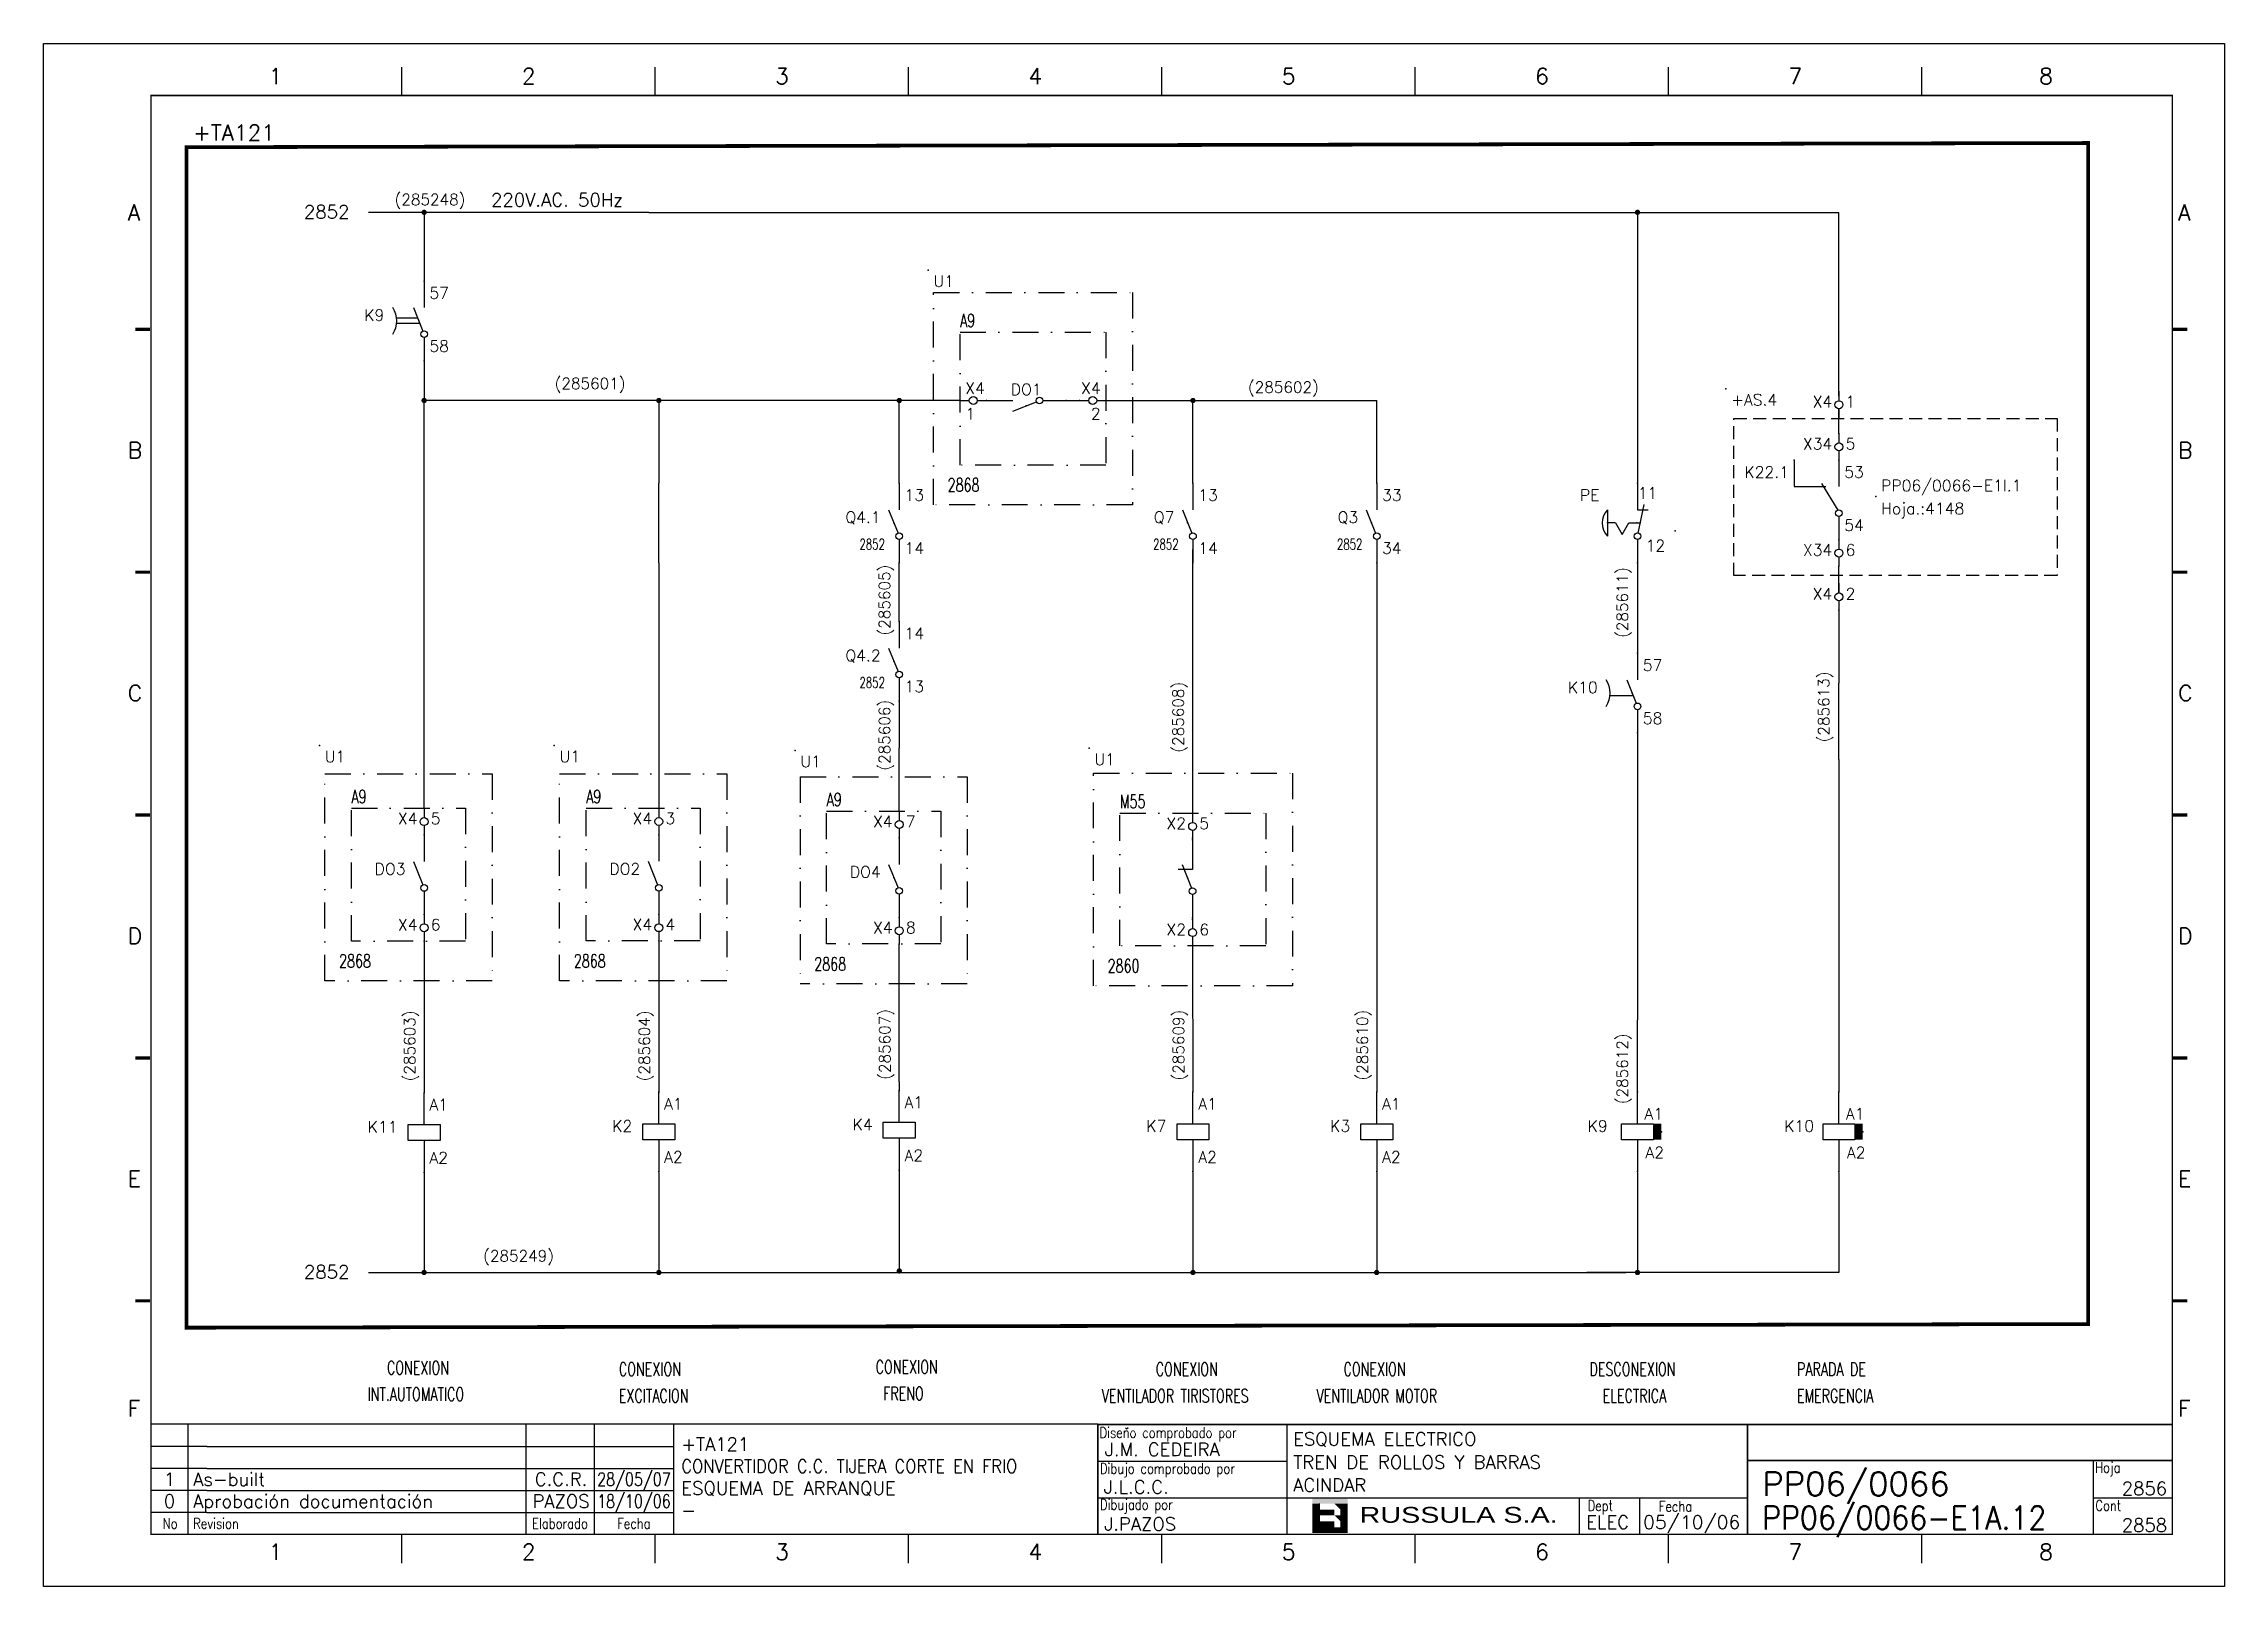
# Model space of a CAD drawing. Extents: x 3 to 423, y -4757 to 292.
# Drawn here: x 2.6 to 422.6, y -896.2 to -599.2 of the extents above; entities that cross this region are included whole.
import ezdxf
from ezdxf.enums import TextEntityAlignment as Align

# ---------------------------------------------------------------- set-up
doc = ezdxf.new("R2010")
doc.units = 0
doc.header["$LTSCALE"] = 10
doc.header["$MEASUREMENT"] = 0
doc.linetypes.add('DASHDOT', pattern=[1, 0.5, -0.25, 0, -0.25])
doc.linetypes.add('HIDDEN', pattern=[0.375, 0.25, -0.125])
doc.layers.get('0').update_dxf_attribs({"linetype": 'CONTINUOUS'})
for name, color, linetype in [('1', 7, 'CONTINUOUS'), ('10', 5, 'CONTINUOUS'), ('102', 7, 'CONTINUOUS'), ('2', 7, 'CONTINUOUS'), ('3', 8, 'CONTINUOUS'), ('8', 1, 'CONTINUOUS'), ('9', 6, 'CONTINUOUS'), ('DIBUJO', 7, 'CONTINUOUS'), ('NODE', 7, 'CONTINUOUS')]:
    doc.layers.add(name, color=color, linetype=linetype)
doc.styles.add('HELVETICA', font='HELV.SHX')
doc.styles.add('LABEL', font='SIMPLEX', dxfattribs={"width": 0.8, "height": 4})
doc.styles.add('ROMANS', font='romans')
doc.styles.get("Standard").update_dxf_attribs({"font": 'simplex'})

msp = doc.modelspace()

# ---------------------------------------------------------------- texts
at = {"layer": '2', "color": 6}
for s, height, p in [('+TA121', 3.067, (31.41, -617.92)), ('(285248)', 2.147, (70.24, -630.34)), ('(285601)', 2.147, (101.07, -665.75)), ('(285602)', 2.147, (234.6, -666.46)), ('(285249)', 2.147, (87.3, -833.7))]:
    msp.add_text(s, height=height, dxfattribs=at).set_placement(p)
at = {"layer": '2', "color": 7, "style": 'ROMANS'}
for s, height, p in [('220V.AC. 50Hz', 2.5557, (88.8, -630.6)), ('2852', 2.556, (52.77, -632.91)), ('2852', 2.556, (52.77, -837))]:
    msp.add_text(s, height=height, dxfattribs=at).set_placement(p)
at = {"layer": '2', "color": 7, "style": 'ROMANS', "width": 0.7}
for s, height, p in [('A9', 2.556, (179.12, -653.83)), ('2868', 2.556, (176.75, -685.49)), ('2852', 2.045, (159.76, -696.64)), ('2852', 2.045, (216.32, -696.64)), ('2852', 2.045, (251.72, -696.64)), ('2852', 2.045, (159.76, -723.27)), ('A9', 2.556, (61.91, -745.48)), ('A9', 2.556, (107.12, -745.46)), ('A9', 2.556, (153.43, -746.04)), ('M55', 2.556, (209.93, -746.41)), ('2868', 2.556, (59.54, -777.13)), ('2868', 2.556, (104.75, -777.13)), ('2868', 2.556, (151.06, -777.71)), ('2860', 2.556, (207.56, -778.07)), ('CONEXION', 2.556, (68.75, -855.43)), ('CONEXION', 2.556, (113.42, -855.71)), ('CONEXION', 2.556, (162.88, -855.28)), ('CONEXION', 2.556, (216.82, -855.71)), ('CONEXION', 2.556, (252.98, -855.71)), ('DESCONEXION', 2.5557, (300.36, -855.71)), ('PARADA DE', 2.556, (340.31, -855.71)), ('INT.AUTOMATICO', 2.5557, (65, -860.54)), ('EXCITACION', 2.556, (113.42, -860.82)), ('FRENO', 2.556, (164.32, -860.39)), ('VENTILADOR TIRISTORES', 2.5557, (206.42, -860.82)), ('VENTILADOR MOTOR', 2.5557, (247.78, -860.82)), ('ELECTRICA', 2.556, (302.88, -860.82)), ('EMERGENCIA', 2.556, (340.31, -860.82))]:
    msp.add_text(s, height=height, dxfattribs=at).set_placement(p)
at = {"layer": '2', "color": 6}
for s, p in [('(285605)', (165.65, -713.19)), ('(285611)', (307.76, -713.65)), ('(285613)', (346.55, -733.76)), ('(285606)', (165.65, -739.21)), ('(285608)', (222.22, -735.74)), ('(285603)', (74.2, -799.02)), ('(285604)', (119.41, -799.02)), ('(285607)', (165.71, -798.72)), ('(285609)', (222.28, -798.86)), ('(285610)', (257.68, -798.86)), ('(285612)', (307.76, -803.43))]:
    msp.add_text(s, height=2.147, rotation=90, dxfattribs=at).set_placement(p)

# ---------------------------------------------------------------- blocks, each defined once
blk = doc.blocks.new('NOD', base_point=(237.5, 170))
at = {"layer": 'NODE'}
blk.add_point((237.5, 170), dxfattribs=at)
blk = doc.blocks.new('$071501S')
at = {"layer": '2'}
for p, q in [((0, -6), (0, 0)), ((-3, -6), (3, -6)), ((-3, -9), (-3, -6)), ((3, -6), (3, -9)), ((3, -9), (-3, -9)), ((0, -9), (0, -15))]:
    blk.add_line(p, q, dxfattribs=at)
at = {"layer": '2', "rotation": 90}
for p in [(0, 0), (0, -15)]:
    blk.add_blockref('NOD', p, dxfattribs=at)
at = {"layer": '8'}
for tag, p in [('1A', (1, -3.325)), ('2A', (1, -13.325))]:
    blk.add_attdef(tag, p, '', height=2.15, dxfattribs=at)
at = {"layer": '9'}
blk.add_attdef('ID', text='', height=2.15, dxfattribs=at).set_placement((-5, -7.5), align=Align.RIGHT)
blk = doc.blocks.new('$$PLU21C')
for p, q in [((0, 2.5), (0, 0.75)), ((0, -0.75), (0, -2.5))]:
    blk.add_line(p, q)
at = {"layer": '2'}
blk.add_circle((0, 0), 0.75, dxfattribs=at)
for p in [(0, 2.5), (0, -2.5)]:
    blk.add_blockref('NOD', p, dxfattribs=at)
at = {"layer": '8'}
blk.add_attdef('*A', (1.25, -0.5), '', height=2.15, dxfattribs=at)
at = {"layer": '9'}
blk.add_attdef('ID', text='', height=2.15, dxfattribs=at).set_placement((-1.25, -0.5), align=Align.RIGHT)
blk = doc.blocks.new('$070202S')
at = {"layer": '102'}
for p, q in [((0, 0), (0, -5)), ((-2, -5), (-0.23, -9.42)), ((0, -10.62), (0, -15))]:
    blk.add_line(p, q, dxfattribs=at)
blk.add_circle((0, -10), 0.625, dxfattribs=at)
blk.add_point((-1, -7.5), dxfattribs=at)
at = {"layer": '2'}
for p in [(0, 0), (0, -15)]:
    blk.add_blockref('NOD', p, dxfattribs=at)
at = {"layer": '8'}
for tag, p in [('1A', (1, -3.32)), ('2A', (1, -13.32))]:
    blk.add_attdef(tag, p, '', height=2.15, dxfattribs=at)
at = {"layer": '9'}
blk.add_attdef('ID', text='', height=2.15, dxfattribs=at).set_placement((-3.5, -7.5), align=Align.RIGHT)
blk = doc.blocks.new('$PP313')
at = {"layer": '2'}
blk.add_blockref('NOD', (0, 0), dxfattribs=at)
at = {"layer": '8'}
blk.add_attdef('1A', (1, -3.325), '', height=2.15, dxfattribs=at)
at = {"layer": '9'}
blk.add_attdef('ID', (1, 1), '', height=2.15, dxfattribs=at)
blk = doc.blocks.new('$0702029')
at = {"layer": '102'}
for p, q in [((0, 0), (5, 0)), ((10.62, 0), (15, 0)), ((5, -2), (9.42, -0.23))]:
    blk.add_line(p, q, dxfattribs=at)
blk.add_circle((10, 0), 0.625, dxfattribs=at)
blk.add_point((7.5, -1), dxfattribs=at)
at = {"layer": '2'}
for p in [(0, 0), (15, 0)]:
    blk.add_blockref('NOD', p, dxfattribs=at)
at = {"layer": '8', "flags": 8}
blk.add_attdef('1A', text='', height=2.15, dxfattribs=at).set_placement((4, -3.32), align=Align.RIGHT)
blk.add_attdef('2A', (11, -3.32), '', height=2.15, dxfattribs=at)
at = {"layer": '9'}
blk.add_attdef('ID', text='', height=2.15, dxfattribs=at).set_placement((7.5, 1), align=Align.CENTER)
blk = doc.blocks.new('$$PLR12C')
for p, q in [((-2.5, 0), (-0.75, 0)), ((0.75, 0), (2.5, 0))]:
    blk.add_line(p, q)
at = {"layer": '2'}
blk.add_circle((0, 0), 0.75, dxfattribs=at)
for p in [(-2.5, 0), (2.5, 0)]:
    blk.add_blockref('NOD', p, dxfattribs=at)
at = {"layer": '8'}
blk.add_attdef('*A', text='', height=2.15, dxfattribs=at).set_placement((1.5, -3.575), align=Align.RIGHT)
at = {"layer": '9'}
blk.add_attdef('ID', text='', height=2.15, dxfattribs=at).set_placement((1.5, 1.25), align=Align.RIGHT)
blk = doc.blocks.new('$$PLL21C')
for p, q in [((-2.5, 0), (-0.75, 0)), ((0.75, 0), (2.5, 0))]:
    blk.add_line(p, q)
at = {"layer": '2'}
blk.add_circle((0, 0), 0.75, dxfattribs=at)
for p in [(-2.5, 0), (2.5, 0)]:
    blk.add_blockref('NOD', p, dxfattribs=at)
at = {"layer": '8'}
blk.add_attdef('*A', (-1.5, -3.575), '', height=2.15, dxfattribs=at)
at = {"layer": '9'}
blk.add_attdef('ID', (-1.5, 1.25), '', height=2.15, dxfattribs=at)
blk = doc.blocks.new('$071507')
at = {"layer": '2'}
for p, q in [((6, 0), (0, 0)), ((6, 3), (9, 3)), ((6, -3), (6, 3)), ((9, 3), (9, -3)), ((9, 0), (15, 0)), ((9, -3), (6, -3))]:
    blk.add_line(p, q, dxfattribs=at)
blk.add_solid([(6, -3), (9, -3), (6, -4.5), (9, -4.5)], dxfattribs=at)
for p in [(0, 0), (15, 0), (7.5, -4.5)]:
    blk.add_blockref('NOD', p, dxfattribs=at)
at = {"layer": '8'}
blk.add_attdef('1A', text='', height=2.15, dxfattribs=at).set_placement((5, -3.325), align=Align.RIGHT)
blk.add_attdef('2A', (10, -3.325), '', height=2.15, dxfattribs=at)
at = {"layer": '9'}
blk.add_attdef('ID', text='', height=2.15, dxfattribs=at).set_placement((7.5, 4.175), align=Align.CENTER)
blk = doc.blocks.new('$021308')
at = {"layer": '2'}
blk.add_line((-2.5, 0), (2.5, 0), dxfattribs=at)
blk.add_arc((0, 2.625), 3.625, 226.39718, 313.60282, dxfattribs=at)
blk.add_blockref('NOD', (0, 0), dxfattribs=at)
blk = doc.blocks.new('$070203')
at = {"layer": '2'}
for p, q in [((0, 0), (5, 0)), ((9.39, 0.13), (4, 1.25)), ((5, 0), (5, 2)), ((10.62, 0), (15, 0))]:
    blk.add_line(p, q, dxfattribs=at)
blk.add_circle((10, 0), 0.625, dxfattribs=at)
for p in [(0, 0), (7.5, 0.52), (15, 0)]:
    blk.add_blockref('NOD', p, dxfattribs=at)
at = {"layer": '8'}
blk.add_attdef('1A', text='', height=2.15, dxfattribs=at).set_placement((4, -3.32), align=Align.RIGHT)
blk.add_attdef('2A', (11, -3.32), '', height=2.15, dxfattribs=at)
at = {"layer": '9'}
blk.add_attdef('ID', text='', height=2.15, dxfattribs=at).set_placement((7.5, 2.5), align=Align.CENTER)
blk = doc.blocks.new('$021208')
at = {"layer": '102'}
for p, q in [((-2.17, -3.75), (0, -2.5)), ((0, -5), (-2.17, -3.75)), ((0, -2.5), (0, -1)), ((0, -5), (0, -6.5))]:
    blk.add_line(p, q, dxfattribs=at)
at = {"layer": '3'}
for p in [(0, -1), (0, -6.5)]:
    blk.add_point(p, dxfattribs=at)
blk = doc.blocks.new('RR')
at = {"layer": '102'}
for p, q in [((158.63, 156.42), (158.63, 151.42)), ((167.05, 156.42), (167.05, 151.42)), ((158.63, 151.42), (164.55, 151.42)), ((163.74, 152), (166.82, 147)), ((167.05, 145.79), (167.05, 141.42))]:
    blk.add_line(p, q, dxfattribs=at)
blk.add_circle((167.05, 146.42), 0.625, dxfattribs=at)
at = {"layer": '2', "rotation": 270}
for p in [(158.63, 156.42), (167.05, 156.42)]:
    blk.add_blockref('NOD', p, dxfattribs=at)
at = {"layer": '9', "rotation": 270}
blk.add_blockref('NOD', (167.05, 141.42), dxfattribs=at)
at = {"layer": '8'}
blk.add_attdef('1A', text='', height=2.15, dxfattribs=at).set_placement((157.63, 153.09), align=Align.RIGHT)
for tag, p in [('2A', (168.05, 153.09)), ('3A', (168.05, 143.09))]:
    blk.add_attdef(tag, p, '', height=2.15, dxfattribs=at)
at = {"layer": '9'}
blk.add_attdef('ID', text='', height=2.15, dxfattribs=at).set_placement((161.05, 146.42), align=Align.RIGHT)
blk = doc.blocks.new('newcajec')
at = {"layer": '1'}
for p, q in [((179.4, 20.85), (0.13, 20.85)), ((7, 20.85), (7, 0)), ((71, 20.85), (71, 0)), ((84, 20.85), (84, 0.09)), ((99, 20.85), (99, 0)), ((215.2, 20.8), (215.2, 0)), ((10.6, 16.64), (0, 16.64)), ((10.6, 16.64), (99, 16.64)), ((184.64, 20.18), (184.81, 20.01)), ((184.81, 20.01), (185.18, 20.25)), ((10.6, 12.48), (0, 12.48)), ((10.6, 12.48), (99, 12.48)), ((179.4, 13.87), (215.2, 13.87)), ((368, 14.06), (368, 0)), ((10.6, 8.32), (0, 8.32)), ((10.6, 8.32), (99, 8.32)), ((10.6, 4.16), (0, 4.16)), ((10.6, 4.16), (99, 4.16)), ((179.4, 6.93), (267.63, 6.93)), ((267.63, 6.93), (302.5, 6.93)), ((270.63, 6.91), (270.63, 0)), ((282.07, 6.93), (282.07, 0)), ((368, 6.93), (383, 6.93))]:
    blk.add_line(p, q, dxfattribs=at)
for points in [[(47.5, 272.5, 0.3, 0.3, 0), (47.5, 277.91, 0.3, 0.3, 0)], [(95.5, 272.5, 0.3, 0.3, 0), (95.5, 277.91, 0.3, 0.3, 0)], [(143.5, 272.5, 0.3, 0.3, 0), (143.5, 277.91, 0.3, 0.3, 0)], [(191.5, 272.5, 0.3, 0.3, 0), (191.5, 277.91, 0.3, 0.3, 0)], [(239.5, 272.5, 0.3, 0.3, 0), (239.5, 277.91, 0.3, 0.3, 0)], [(287.5, 272.5, 0.3, 0.3, 0), (287.5, 277.91, 0.3, 0.3, 0)], [(335.5, 272.5, 0.3, 0.3, 0), (335.5, 277.91, 0.3, 0.3, 0)], [(-2.99, 228.23, 0.6, 0.6, 0), (-0.18, 228.23, 0.6, 0.6, 0)], [(383.01, 228.23, 0.6, 0.6, 0), (385.82, 228.23, 0.6, 0.6, 0)], [(-2.99, 182.23, 0.6, 0.6, 0), (-0.18, 182.23, 0.6, 0.6, 0)], [(383.01, 182.23, 0.6, 0.6, 0), (385.82, 182.23, 0.6, 0.6, 0)], [(-2.99, 136.23, 0.6, 0.6, 0), (-0.18, 136.23, 0.6, 0.6, 0)], [(383.01, 136.23, 0.6, 0.6, 0), (385.82, 136.23, 0.6, 0.6, 0)], [(-2.99, 90.23, 0.6, 0.6, 0), (-0.18, 90.23, 0.6, 0.6, 0)], [(383.01, 90.23, 0.6, 0.6, 0), (385.82, 90.23, 0.6, 0.6, 0)], [(-2.99, 44.23, 0.6, 0.6, 0), (-0.18, 44.23, 0.6, 0.6, 0)], [(383.01, 44.23, 0.6, 0.6, 0), (385.82, 44.23, 0.6, 0.6, 0)], [(383, 20.8, 0.3, 0.3, 0), (179.4, 20.8, 0.3, 0.3, 0), (179.4, 0, 0.3, 0.3, 0)], [(302.5, 20.8, 0.3, 0.3, 0), (302.5, 0, 0.3, 0.3, 0)], [(302.5, 14, 0.3, 0.3, 0), (383, 14, 0.3, 0.3, 0)], [(47.5, -5.5, 0.3, 0.3, 0), (47.5, -0.09, 0.3, 0.3, 0)], [(95.5, -5.5, 0.3, 0.3, 0), (95.5, -0.09, 0.3, 0.3, 0)], [(143.5, -5.5, 0.3, 0.3, 0), (143.5, -0.09, 0.3, 0.3, 0)], [(191.5, -5.5, 0.3, 0.3, 0), (191.5, -0.09, 0.3, 0.3, 0)], [(239.5, -5.5, 0.3, 0.3, 0), (239.5, -0.09, 0.3, 0.3, 0)], [(287.5, -5.5, 0.3, 0.3, 0), (287.5, -0.09, 0.3, 0.3, 0)], [(335.5, -5.5, 0.3, 0.3, 0), (335.5, -0.09, 0.3, 0.3, 0)]]:
    blk.add_lwpolyline(points, format="xyseb", dxfattribs=at)
at = {"layer": '1', "const_width": 0.3}
blk.add_lwpolyline([(0, 0), (0, 272.5), (383, 272.5), (383, 0)], close=True, dxfattribs=at)
at = {"layer": '2', "color": 14}
for p, q in [((221.42, 4.69), (221.42, 5.81)), ((221.42, 2.47), (221.42, 3.58))]:
    blk.add_line(p, q, dxfattribs=at)
for points in [[(220.05, 5.81), (220.05, 6.92), (226.74, 5.81), (226.74, 6.92)], [(221.42, 2.47), (220.05, 2.47), (221.42, 5.81), (220.05, 5.81)], [(221.42, 4.69), (224.25, 4.69), (221.42, 3.58), (224.25, 3.58)], [(224.25, 5.81), (225.37, 5.81), (225.37, 4.69)], [(225.37, 5.81), (226.74, 5.81), (225.37, 1.35), (226.74, 1.35)], [(224.25, 0.24), (224.25, 2.47), (220.05, 0.24), (220.05, 2.47)], [(224.25, 3.58), (225.37, 3.58), (225.37, 2.47)], [(226.74, 1.35), (226.74, 0.24), (224.25, 1.35), (224.25, 0.24)]]:
    blk.add_solid(points, dxfattribs=at)
at = {"layer": '1', "style": 'ROMANS'}
for s, p in [('1', (22.29, 274.68)), ('2', (70.29, 274.68)), ('3', (118.29, 274.68)), ('4', (166.29, 274.68)), ('5', (214.29, 274.68)), ('6', (262.29, 274.68)), ('7', (310.29, 274.68)), ('8', (357.79, 274.68)), ('A', (-4.37, 248.84)), ('A', (384.13, 248.84)), ('B', (-4.37, 203.84)), ('B', (384.13, 203.84)), ('C', (-4.37, 157.84)), ('C', (384.13, 157.84)), ('D', (-4.37, 111.84)), ('D', (384.13, 111.84)), ('E', (-4.37, 65.84)), ('E', (384.13, 65.84)), ('F', (-4.37, 22.34)), ('F', (384.13, 22.34)), ('1', (22.29, -4.82)), ('2', (70.29, -4.82)), ('3', (118.29, -4.82)), ('4', (166.29, -4.82)), ('5', (214.29, -4.82)), ('6', (262.29, -4.82)), ('7', (310.29, -4.82)), ('8', (357.79, -4.82))]:
    blk.add_text(s, height=3, dxfattribs=at).set_placement(p)
at = {"layer": '1', "style": 'LABEL', "width": 0.8}
for s, p in [('Diseno comprobado por', (179.73, 18.27)), ('Dibujo comprobado por', (179.81, 11.47)), ('Hoja', (368.38, 11.66)), ('Dibujado por', (179.83, 4.64)), ('Fecha', (285.71, 4.3)), ('Cont', (368.43, 4.46)), ('No', (2.23, 1.05)), ('Revision', (8, 1.05))]:
    blk.add_text(s, height=2, dxfattribs=at).set_placement(p)
for s, p in [('Dept', (274.61, 4.44)), ('Elaborado', (77.5, 1.05)), ('Fecha', (91.5, 1.05))]:
    blk.add_text(s, height=2, dxfattribs=at).set_placement(p, align=Align.CENTER)
at = {"layer": '10', "style": 'ROMANS'}
for tag, p in [('REV41', (3.5, 18.74)), ('REV43', (77.7, 18.74)), ('REV31', (3.5, 14.58)), ('REV33', (77.7, 14.58)), ('REV21', (3.5, 10.42)), ('REV23', (77.7, 10.42)), ('REV11', (3.5, 6.27)), ('REV13', (77.7, 6.27))]:
    blk.add_attdef(tag, text='', height=2.5, dxfattribs=at).set_placement(p, align=Align.MIDDLE)
for tag, p, height in [('REV42', (8, 17.49), 2.5), ('SHEETNAME1', (100.5, 15.83), 2.5), ('DESIGNCHECK', (180.74, 14.83), 2.5), ('DOCUMENTTYPE', (216.43, 16.8), 2.5), ('NOTA', (305.32, 15.8), 3), ('REV32', (8, 13.33), 2.5), ('SHEETNAME2', (100.5, 11.67), 2.5), ('OBJECT', (216.43, 12.4), 2.5), ('REV22', (8, 9.17), 2.5), ('SHEETNAME3', (100.5, 7.51), 2.5), ('DRAWINGCHECK', (180.53, 7.71), 2.5), ('CUSTOMER', (216.43, 8.08), 2.5), ('ORDER', (305.32, 7.3), 4.5), ('REV12', (8, 5.01), 2.5), ('SHEETNAME4', (100.5, 3.35), 2.5), ('DOCUMENT_ID', (305.32, 0.93), 4.4), ('USER', (180.63, 0.71), 2.5), ('DEPARTMENT', (271.93, 1.05), 2.5)]:
    blk.add_attdef(tag, p, '', height=height, dxfattribs=at)
for tag, width, p, p2 in [('REV44', 1.221199, (84.53, 17.49), (98.48, 17.49)), ('REV34', 1.221199, (84.53, 13.33), (98.48, 13.33)), ('REV24', 1.221199, (84.53, 9.17), (98.48, 9.17)), ('REV14', 1.221199, (84.53, 5.01), (98.48, 5.01)), ('CREATED2', 7.039915, (282.71, 1.05), (301.14, 1.05))]:
    blk.add_attdef(tag, text='', height=2.5, dxfattribs=dict(at, width=width)).set_placement(p, p2, align=Align.FIT)
for tag, p in [('SHEET', (382, 7.43)), ('NEXTSHEET', (382, 0.5))]:
    blk.add_attdef(tag, text='', height=2.5, dxfattribs=at).set_placement(p, align=Align.RIGHT)
at = {"layer": 'DIBUJO', "color": 14, "style": 'HELVETICA', "width": 1.3}
blk.add_text('RUSSULA S.A.', height=3, dxfattribs=at).set_placement((229, 2.19))

# ---------------------------------------------------------------- linework, layer by layer
for p, q in [((348.4, -667.11), (348.4, -631.73)), ((179.13, -667.95), (75.66, -667.95)), ((348.4, -674.32), (348.4, -669.53)), ((309.61, -699.19), (309.61, -716.61)), ((348.4, -704.66), (348.4, -699.88)), ((348.4, -704.99), (348.4, -702.19)), ((348.4, -708.31), (348.4, -722.37)), ((348.4, -737.07), (348.4, -722.37)), ((309.61, -803.79), (309.61, -787.19)), ((348.4, -835.82), (299.87, -835.82))]:
    msp.add_line(p, q)
at = {"const_width": 0.511}
for points in [[(309.35, -631.73, 1), (309.86, -631.73, 1)], [(223.73, -835.82, 1), (224.24, -835.82, 1)], [(259.11, -835.82, 1), (259.62, -835.82, 1)]]:
    msp.add_lwpolyline(points, format="xyb", close=True, dxfattribs=at)
at = {"layer": '2', "color": 7}
for p, q in [((119.22, -631.73), (65.23, -631.73)), ((75.91, -631.73), (75.91, -644.95)), ((119.22, -631.73), (348.4, -631.73)), ((309.61, -631.73), (309.61, -683.86)), ((75.91, -660.28), (75.91, -667.95)), ((75.91, -671.7), (75.91, -667.95)), ((75.91, -673.39), (75.91, -670)), ((121.12, -667.95), (121.12, -683.86)), ((167.42, -683.86), (167.42, -667.95)), ((199.54, -667.95), (202.13, -667.95)), ((207.24, -667.95), (259.39, -667.95)), ((223.99, -683.86), (223.99, -667.95)), ((259.39, -683.86), (259.39, -667.95)), ((75.91, -746.46), (75.91, -673.39)), ((121.12, -699.19), (121.12, -683.86)), ((223.99, -747.39), (223.99, -696.64)), ((121.12, -699.19), (121.12, -746.44)), ((167.42, -710.49), (167.42, -699.19)), ((259.39, -699.19), (259.39, -801.06)), ((167.42, -725.83), (167.42, -734.91)), ((167.42, -747.02), (167.42, -734.91)), ((309.61, -731.95), (309.61, -787.19)), ((348.4, -737.07), (348.4, -801.06)), ((223.93, -758.23), (221.17, -758.23)), ((223.93, -757.3), (223.93, -758.23)), ((223.93, -767.52), (223.93, -767.89)), ((75.91, -772.01), (75.91, -801.22)), ((121.12, -772), (121.12, -801.22)), ((167.42, -799.13), (167.42, -772.58)), ((223.93, -772.95), (223.99, -801.06)), ((121.12, -799.42), (121.12, -801.22)), ((167.42, -799.13), (167.42, -800.93)), ((75.91, -816.56), (75.91, -835.82)), ((121.12, -816.56), (121.12, -835.82)), ((167.42, -816.1), (167.42, -824.72)), ((223.99, -816.56), (223.99, -835.82)), ((259.39, -816.56), (259.39, -835.82)), ((309.61, -816.56), (309.61, -835.82)), ((348.4, -816.56), (348.4, -835.82)), ((167.42, -822.12), (167.42, -835.27)), ((65.23, -835.82), (307.36, -835.82))]:
    msp.add_line(p, q, dxfattribs=at)
at = {"layer": '2', "color": 7, "linetype": 'DASHDOT'}
for p, q in [((174.02, -688.03), (174.02, -647.14)), ((174.02, -647.14), (212.35, -647.14)), ((212.35, -647.14), (212.35, -688.03)), ((179.13, -680.37), (179.13, -654.81)), ((179.13, -654.81), (207.24, -654.81)), ((207.24, -654.81), (207.24, -680.37)), ((207.24, -680.37), (179.13, -680.37)), ((212.35, -688.03), (174.02, -688.03)), ((56.8, -779.68), (56.8, -739.81)), ((56.8, -739.81), (89, -739.81)), ((89, -739.81), (89, -779.68)), ((102.01, -779.67), (102.01, -739.8)), ((102.01, -739.8), (134.21, -739.8)), ((134.21, -739.8), (134.21, -779.67)), ((148.32, -740.38), (148.32, -780.25)), ((148.32, -740.38), (180.52, -740.38)), ((180.52, -740.38), (180.52, -780.25)), ((204.82, -780.61), (204.82, -739.72)), ((204.82, -739.72), (243.16, -739.72)), ((243.16, -739.72), (243.16, -780.61)), ((61.91, -746.46), (83.89, -746.46)), ((61.91, -772.01), (61.91, -746.46)), ((83.89, -746.46), (83.89, -772.01)), ((107.12, -746.44), (129.1, -746.44)), ((107.12, -772), (107.12, -746.44)), ((129.1, -746.44), (129.1, -772)), ((153.43, -772.58), (153.43, -747.02)), ((153.43, -747.02), (175.41, -747.02)), ((175.41, -747.02), (175.41, -772.58)), ((209.93, -747.39), (238.04, -747.39)), ((209.93, -772.95), (209.93, -747.39)), ((238.04, -747.39), (238.04, -772.95)), ((83.89, -772.01), (61.91, -772.01)), ((129.1, -772), (107.12, -772)), ((175.41, -772.58), (153.43, -772.58)), ((238.04, -772.95), (209.93, -772.95)), ((89, -779.68), (56.8, -779.68)), ((134.21, -779.67), (102.01, -779.67)), ((180.52, -780.25), (148.32, -780.25)), ((243.16, -780.61), (204.82, -780.61))]:
    msp.add_line(p, q, dxfattribs=at)
at = {"layer": '2'}
for p, q in [((74.68, -652.11), (70.61, -652.11)), ((75.09, -653.13), (70.61, -653.13)), ((309.46, -691.53), (310.12, -691.53)), ((308.79, -724.79), (304.3, -724.79))]:
    msp.add_line(p, q, dxfattribs=at)
at = {"layer": '2', "color": 7, "linetype": 'HIDDEN'}
for p, q in [((328.15, -671.44), (390.43, -671.44)), ((328.15, -701.67), (328.15, -671.44)), ((390.43, -671.44), (390.43, -701.67)), ((390.43, -701.67), (328.15, -701.67))]:
    msp.add_line(p, q, dxfattribs=at)
at = {"layer": '2', "color": 3, "linetype": 'DASHDOT'}
msp.add_lwpolyline([(30.13, -619.19, 0.716, 0.716, 0), (396.42, -618.38, 0.716, 0.716, 0), (396.42, -845.75, 0.716, 0.716, 0), (30.13, -846.45, 0.716, 0.716, 0), (30.13, -619.19, 0.716, 0.716, 0)], format="xyseb", dxfattribs=at)
at = {"layer": '2', "color": 7}
for points in [[(75.66, -631.73, 0.511, 0.511, 1), (76.17, -631.73, 0.511, 0.511, 1)], [(75.66, -667.95, 0.511, 0.511, 1), (76.17, -667.95, 0.511, 0.511, 1)], [(120.86, -667.95, 0.511, 0.511, 1), (121.37, -667.95, 0.511, 0.511, 1)], [(167.17, -667.95, 0.511, 0.511, 1), (167.68, -667.95, 0.511, 0.511, 1)], [(75.66, -835.82, 0.511, 0.511, 1), (76.17, -835.82, 0.511, 0.511, 1)], [(120.86, -835.82, 0.511, 0.511, 1), (121.37, -835.82, 0.511, 0.511, 1)], [(167.17, -835.52, 0.511, 0.511, 1), (167.68, -835.52, 0.511, 0.511, 1)]]:
    msp.add_lwpolyline(points, format="xyseb", close=True, dxfattribs=at)
at = {"layer": '2', "color": 7, "const_width": 0.511}
for points in [[(223.73, -667.95, 1), (224.24, -667.95, 1)], [(309.35, -835.82, 1), (309.86, -835.82, 1)]]:
    msp.add_lwpolyline(points, format="xyb", close=True, dxfattribs=at)
at = {"layer": '2'}
for centre in [(65.81, -652.62), (299.51, -724.28)]:
    msp.add_arc(centre, 4.82, 327.9946, 32.0054, dxfattribs=at)
at = {"layer": 'DIBUJO'}
msp.add_lwpolyline([(2.63, -599.25), (422.63, -599.25), (422.63, -896.25), (2.63, -896.25), (2.63, -599.25)], dxfattribs=at)

# ---------------------------------------------------------------- block references
ref = msp.add_blockref('$PP313', (172.99, -642.84), dxfattribs=dict(xscale=-1.022278600137203, yscale=1.022278600137203, zscale=1.022278600137203, rotation=180))
ref.add_attrib('ID', 'U1', (174.01, -646.06), dxfattribs={"layer": '9', "height": 2.198, "style": 'ROMANS'})
ref = msp.add_blockref('$PP313', (326.64, -665.7), dxfattribs=dict(xscale=-1.022278600137203, yscale=1.022278600137203, zscale=1.022278600137203, rotation=180))
ref.add_attrib('ID', '+AS.4', (327.66, -668.92), dxfattribs={"layer": '9', "height": 2.198, "style": 'ROMANS'})
at = {"xscale": 1.022278600137203, "yscale": 1.022278600137203, "zscale": 1.022278600137203}
msp.add_blockref('RR', (177.63, -839.33), dxfattribs=at).add_auto_attribs({'1A': 'K22.1', '2A': '53', '3A': '54'})
msp.add_blockref('$PP313', (316.89, -693.04), dxfattribs=at)
ref = msp.add_blockref('$PP313', (55.77, -734.38), dxfattribs=dict(xscale=-1.022278600137203, yscale=1.022278600137203, zscale=1.022278600137203, rotation=180))
ref.add_attrib('ID', 'U1', (56.8, -737.6), dxfattribs={"layer": '9', "height": 2.198, "style": 'ROMANS'})
ref = msp.add_blockref('$PP313', (100.98, -734.37), dxfattribs=dict(xscale=-1.022278600137203, yscale=1.022278600137203, zscale=1.022278600137203, rotation=180))
ref.add_attrib('ID', 'U1', (102, -737.59), dxfattribs={"layer": '9', "height": 2.198, "style": 'ROMANS'})
ref = msp.add_blockref('$PP313', (203.99, -734.91), dxfattribs=dict(xscale=-1.022278600137203, yscale=1.022278600137203, zscale=1.022278600137203, rotation=180))
ref.add_attrib('ID', 'U1', (205.01, -738.13), dxfattribs={"layer": '9', "height": 2.198, "style": 'ROMANS'})
ref = msp.add_blockref('$PP313', (147.35, -735.31), dxfattribs=dict(xscale=-1.022278600137203, yscale=1.022278600137203, zscale=1.022278600137203, rotation=180))
ref.add_attrib('ID', 'U1', (148.38, -738.53), dxfattribs={"layer": '9', "height": 2.198, "style": 'ROMANS'})
at = {"layer": '2', "color": 7}
ref = msp.add_blockref('newcajec', (23.31, -886.23), dxfattribs=dict(at, xscale=1.016442892079946, yscale=1.016442892079946, zscale=1.016442892079946))
ref.add_attrib('REV24', '28/05/07', dxfattribs={"layer": '10', "height": 2.541, "style": 'ROMANS', "width": 0.728168}).set_placement((109.23, -876.9), (123.41, -876.9), align=Align.FIT)
ref.add_attrib('SHEETNAME3', 'ESQUEMA DE ARRANQUE', (125.46, -878.6), dxfattribs={"layer": '10', "height": 2.5411, "style": 'ROMANS'})
ref.add_attrib('SHEETNAME2', 'CONVERTIDOR C.C. TIJERA CORTE EN FRIO', (125.46, -874.37), dxfattribs={"layer": '10', "height": 2.5411, "style": 'ROMANS', "width": 0.9})
ref.add_attrib('SHEETNAME1', '+TA121', (125.46, -870.14), dxfattribs={"layer": '10', "height": 2.541, "style": 'ROMANS'})
ref.add_attrib('USER', 'J.PAZOS', (206.91, -885.51), dxfattribs={"layer": '10', "height": 2.541, "style": 'ROMANS'})
ref.add_attrib('DRAWINGCHECK', 'J.L.C.C.', (206.81, -878.39), dxfattribs={"layer": '10', "height": 2.541, "style": 'ROMANS'})
ref.add_attrib('DESIGNCHECK', 'J.M. CEDEIRA', (207.02, -871.15), dxfattribs={"layer": '10', "height": 2.5411, "style": 'ROMANS'})
ref.add_attrib('REV22', 'As-built', (31.44, -876.9), dxfattribs={"layer": '10', "height": 2.541, "style": 'ROMANS'})
ref.add_attrib('REV12', 'Aprobación documentación', (31.44, -881.13), dxfattribs={"layer": '10', "height": 2.5411, "style": 'ROMANS'})
ref.add_attrib('REV21', '1', dxfattribs={"layer": '10', "height": 2.54, "style": 'ROMANS'}).set_placement((26.87, -875.63), align=Align.MIDDLE)
ref.add_attrib('REV11', '0', dxfattribs={"layer": '10', "height": 2.54, "style": 'ROMANS'}).set_placement((26.87, -879.86), align=Align.MIDDLE)
ref.add_attrib('SHEETNAME4', '-', (125.46, -882.83), dxfattribs={"layer": '10', "height": 2.54, "style": 'ROMANS'})
ref.add_attrib('REV14', '18/10/06', dxfattribs={"layer": '10', "height": 2.541, "style": 'ROMANS', "width": 0.728168}).set_placement((109.23, -881.13), (123.41, -881.13), align=Align.FIT)
ref.add_attrib('REV23', 'C.C.R.', dxfattribs={"layer": '10', "height": 2.541, "style": 'ROMANS'}).set_placement((102.29, -875.63), align=Align.MIDDLE)
ref.add_attrib('REV13', 'PAZOS', dxfattribs={"layer": '10', "height": 2.541, "style": 'ROMANS'}).set_placement((102.29, -879.86), align=Align.MIDDLE)
ref.add_attrib('DOCUMENT_ID', 'PP06/0066-E1A.12', (333.65, -885.28), dxfattribs={"layer": '10', "height": 4.4723, "style": 'ROMANS', "width": 0.9})
ref.add_attrib('ORDER', 'PP06/0066', (333.65, -878.81), dxfattribs={"layer": '10', "height": 4.574, "style": 'ROMANS'})
ref.add_attrib('CUSTOMER', 'ACINDAR', (243.3, -878.01), dxfattribs={"layer": '10', "height": 2.541, "style": 'ROMANS'})
ref.add_attrib('OBJECT', 'TREN DE ROLLOS Y BARRAS', (243.3, -873.62), dxfattribs={"layer": '10', "height": 2.5411, "style": 'ROMANS'})
ref.add_attrib('DOCUMENTTYPE', 'ESQUEMA ELECTRICO', (243.3, -869.15), dxfattribs={"layer": '10', "height": 2.5411, "style": 'ROMANS'})
ref.add_attrib('CREATED2', '05/10/06', dxfattribs={"layer": '10', "height": 2.541, "style": 'ROMANS', "width": 0.961976}).set_placement((310.67, -885.17), (329.41, -885.17), align=Align.FIT)
ref.add_attrib('DEPARTMENT', 'ELEC', (299.71, -885.17), dxfattribs={"layer": '10', "height": 2.541, "style": 'ROMANS'})
ref.add_attrib('NEXTSHEET', '2858', dxfattribs={"layer": '10', "height": 2.541, "style": 'ROMANS'}).set_placement((411.59, -885.72), align=Align.RIGHT)
ref.add_attrib('SHEET', '2856', dxfattribs={"layer": '10', "height": 2.541, "style": 'ROMANS'}).set_placement((411.59, -878.67), align=Align.RIGHT)
ref = msp.add_blockref('$070202S', (75.91, -644.95), dxfattribs=dict(at, xscale=1.022278600137203, yscale=1.022278600137203, zscale=1.022278600137203))
ref.add_attrib('ID', 'K9', dxfattribs={"layer": '9', "height": 2.198}).set_placement((68.24, -652.62), align=Align.RIGHT)
ref.add_attrib('1A', '57', (76.93, -648.35), dxfattribs={"layer": '8', "height": 2.198})
ref.add_attrib('2A', '58', (76.93, -658.57), dxfattribs={"layer": '8', "height": 2.198})
at = {"layer": '2', "color": 7, "xscale": 1.022278600137203, "yscale": 1.022278600137203, "zscale": 1.022278600137203}
for name, p, values in [('$$PLL21C', (181.68, -667.95), {'ID': 'X4', '*A': '1'}), ('$$PLR12C', (204.68, -667.95), {'ID': 'X4', '*A': '2'}), ('$$PLU21C', (348.4, -668.77), {'ID': 'X4', '*A': '1'}), ('$$PLU21C', (348.4, -676.87), {'ID': 'X34', '*A': '5'}), ('$070202S', (167.42, -683.86), {'ID': 'Q4.1', '1A': '13', '2A': '14'}), ('$070202S', (223.99, -683.86), {'ID': 'Q7', '1A': '13', '2A': '14'}), ('$070202S', (259.39, -683.86), {'ID': 'Q3', '1A': '33', '2A': '34'}), ('$$PLU21C', (348.4, -697.32), {'ID': 'X34', '*A': '6'}), ('$$PLU21C', (348.4, -705.75), {'ID': 'X4', '*A': '2'}), ('$070202S', (167.42, -710.49), {'ID': 'Q4.2', '1A': '14', '2A': '13'}), ('$$PLU21C', (75.91, -749.01), {'ID': 'X4', '*A': '5'}), ('$$PLU21C', (121.12, -749), {'ID': 'X4', '*A': '3'}), ('$$PLU21C', (167.42, -749.58), {'ID': 'X4', '*A': '7'}), ('$$PLU21C', (223.93, -749.95), {'ID': 'X2', '*A': '5'}), ('$$PLU21C', (75.91, -769.46), {'ID': 'X4', '*A': '6'}), ('$$PLU21C', (121.12, -769.44), {'ID': 'X4', '*A': '4'}), ('$$PLU21C', (167.43, -770.03), {'ID': 'X4', '*A': '8'}), ('$$PLU21C', (223.93, -770.39), {'ID': 'X2', '*A': '6'}), ('$071501S', (75.91, -801.22), {'ID': 'K11', '1A': 'A1', '2A': 'A2'}), ('$071501S', (121.12, -801.06), {'ID': 'K2', '1A': 'A1', '2A': 'A2'}), ('$071501S', (167.42, -800.76), {'ID': 'K4', '1A': 'A1', '2A': 'A2'}), ('$071501S', (223.99, -801.06), {'ID': 'K7', '1A': 'A1', '2A': 'A2'}), ('$071501S', (259.39, -801.06), {'ID': 'K3', '1A': 'A1', '2A': 'A2'})]:
    msp.add_blockref(name, p, dxfattribs=at).add_auto_attribs(values)
at = {"layer": '2', "color": 7}
ref = msp.add_blockref('$0702029', (184.21, -667.95), dxfattribs=dict(at, xscale=1.022278600137203, yscale=1.022278600137203, zscale=1.022278600137203))
ref.add_attrib('ID', 'DO1', dxfattribs={"layer": '9', "height": 2.198}).set_placement((191.87, -666.93), align=Align.CENTER)
at = {"layer": '2'}
ref = msp.add_blockref('$070203', (309.61, -683.86), dxfattribs=dict(at, xscale=1.022278600137203, yscale=1.022278600137203, zscale=1.022278600137203, rotation=270))
ref.add_attrib('ID', 'PE', dxfattribs={"layer": '9', "height": 2.198}).set_placement((300.41, -687.26), align=Align.CENTER)
ref.add_attrib('1A', '11', dxfattribs={"layer": '8', "height": 2.198}).set_placement((313.43, -686.85), align=Align.RIGHT)
ref.add_attrib('2A', '12', (311.17, -697), dxfattribs={"layer": '8', "height": 2.198})
at = {"layer": '2', "xscale": 1.022278600137203, "yscale": 1.022278600137203, "zscale": 1.022278600137203}
msp.add_blockref('$PP313', (355.51, -686.45), dxfattribs=at).add_auto_attribs({'ID': 'PP06/0066-E1I.1', '1A': 'Hoja.:4148'})
at = {"layer": '2', "yscale": 1.022278600137203, "zscale": 1.022278600137203, "rotation": 270}
for name, p, xscale in [('$021308', (303.84, -691.53), 1.022278600137203), ('$021208', (310.49, -691.53), -1.022278600137203)]:
    msp.add_blockref(name, p, dxfattribs=dict(at, xscale=xscale))
at = {"layer": '2', "color": 7}
ref = msp.add_blockref('$070202S', (309.61, -716.61), dxfattribs=dict(at, xscale=1.022278600137203, yscale=1.022278600137203, zscale=1.022278600137203))
ref.add_attrib('ID', 'K10', dxfattribs={"layer": '9', "height": 2.198}).set_placement((301.94, -724.28), align=Align.RIGHT)
ref.add_attrib('1A', '57', (310.63, -720.01), dxfattribs={"layer": '8', "height": 2.198})
ref.add_attrib('2A', '58', (310.63, -730.23), dxfattribs={"layer": '8', "height": 2.198})
ref = msp.add_blockref('$070202S', (75.91, -751.57), dxfattribs=dict(at, xscale=1.022278600137203, yscale=1.022278600137203, zscale=1.022278600137203))
ref.add_attrib('ID', 'DO3', dxfattribs={"layer": '9', "height": 2.198}).set_placement((72.33, -759.24), align=Align.RIGHT)
ref = msp.add_blockref('$070202S', (121.12, -751.55), dxfattribs=dict(at, xscale=1.022278600137203, yscale=1.022278600137203, zscale=1.022278600137203))
ref.add_attrib('ID', 'DO2', dxfattribs={"layer": '9', "height": 2.198}).set_placement((117.54, -759.22), align=Align.RIGHT)
ref = msp.add_blockref('$070202S', (167.42, -752.14), dxfattribs=dict(at, xscale=1.022278600137203, yscale=1.022278600137203, zscale=1.022278600137203))
ref.add_attrib('ID', 'DO4', dxfattribs={"layer": '9', "height": 2.198}).set_placement((163.85, -759.8), align=Align.RIGHT)
at = {"layer": '2', "color": 7, "xscale": 1.022278600137203, "yscale": 1.022278600137203, "zscale": 1.022278600137203}
msp.add_blockref('$070202S', (223.93, -752.18), dxfattribs=at)
at = {"layer": '2', "color": 7}
ref = msp.add_blockref('$071507', (309.61, -816.39), dxfattribs=dict(at, xscale=1.022278600137203, yscale=1.022278600137203, zscale=1.022278600137203, rotation=90))
ref.add_attrib('ID', 'K9', dxfattribs={"layer": '9', "height": 2.198}).set_placement((301.94, -808.73), align=Align.CENTER)
ref.add_attrib('1A', 'A2', dxfattribs={"layer": '8', "height": 2.198}).set_placement((314.72, -813.84), align=Align.RIGHT)
ref.add_attrib('2A', 'A1', (310.95, -806.36), dxfattribs={"layer": '8', "height": 2.198})
ref = msp.add_blockref('$071507', (348.4, -816.39), dxfattribs=dict(at, xscale=1.022278600137203, yscale=1.022278600137203, zscale=1.022278600137203, rotation=90))
ref.add_attrib('ID', 'K10', dxfattribs={"layer": '9', "height": 2.198}).set_placement((340.74, -808.73), align=Align.CENTER)
ref.add_attrib('1A', 'A2', dxfattribs={"layer": '8', "height": 2.198}).set_placement((353.51, -813.84), align=Align.RIGHT)
ref.add_attrib('2A', 'A1', (349.74, -806.36), dxfattribs={"layer": '8', "height": 2.198})

msp.set_redraw_order([(e.dxf.handle, doc.entitydb.next_handle()) for e in msp.query("TEXT MTEXT ATTDEF DIMENSION ARC_DIMENSION")])  # texts and dimensions are drawn at this point

doc.saveas('drawing.dxf')
